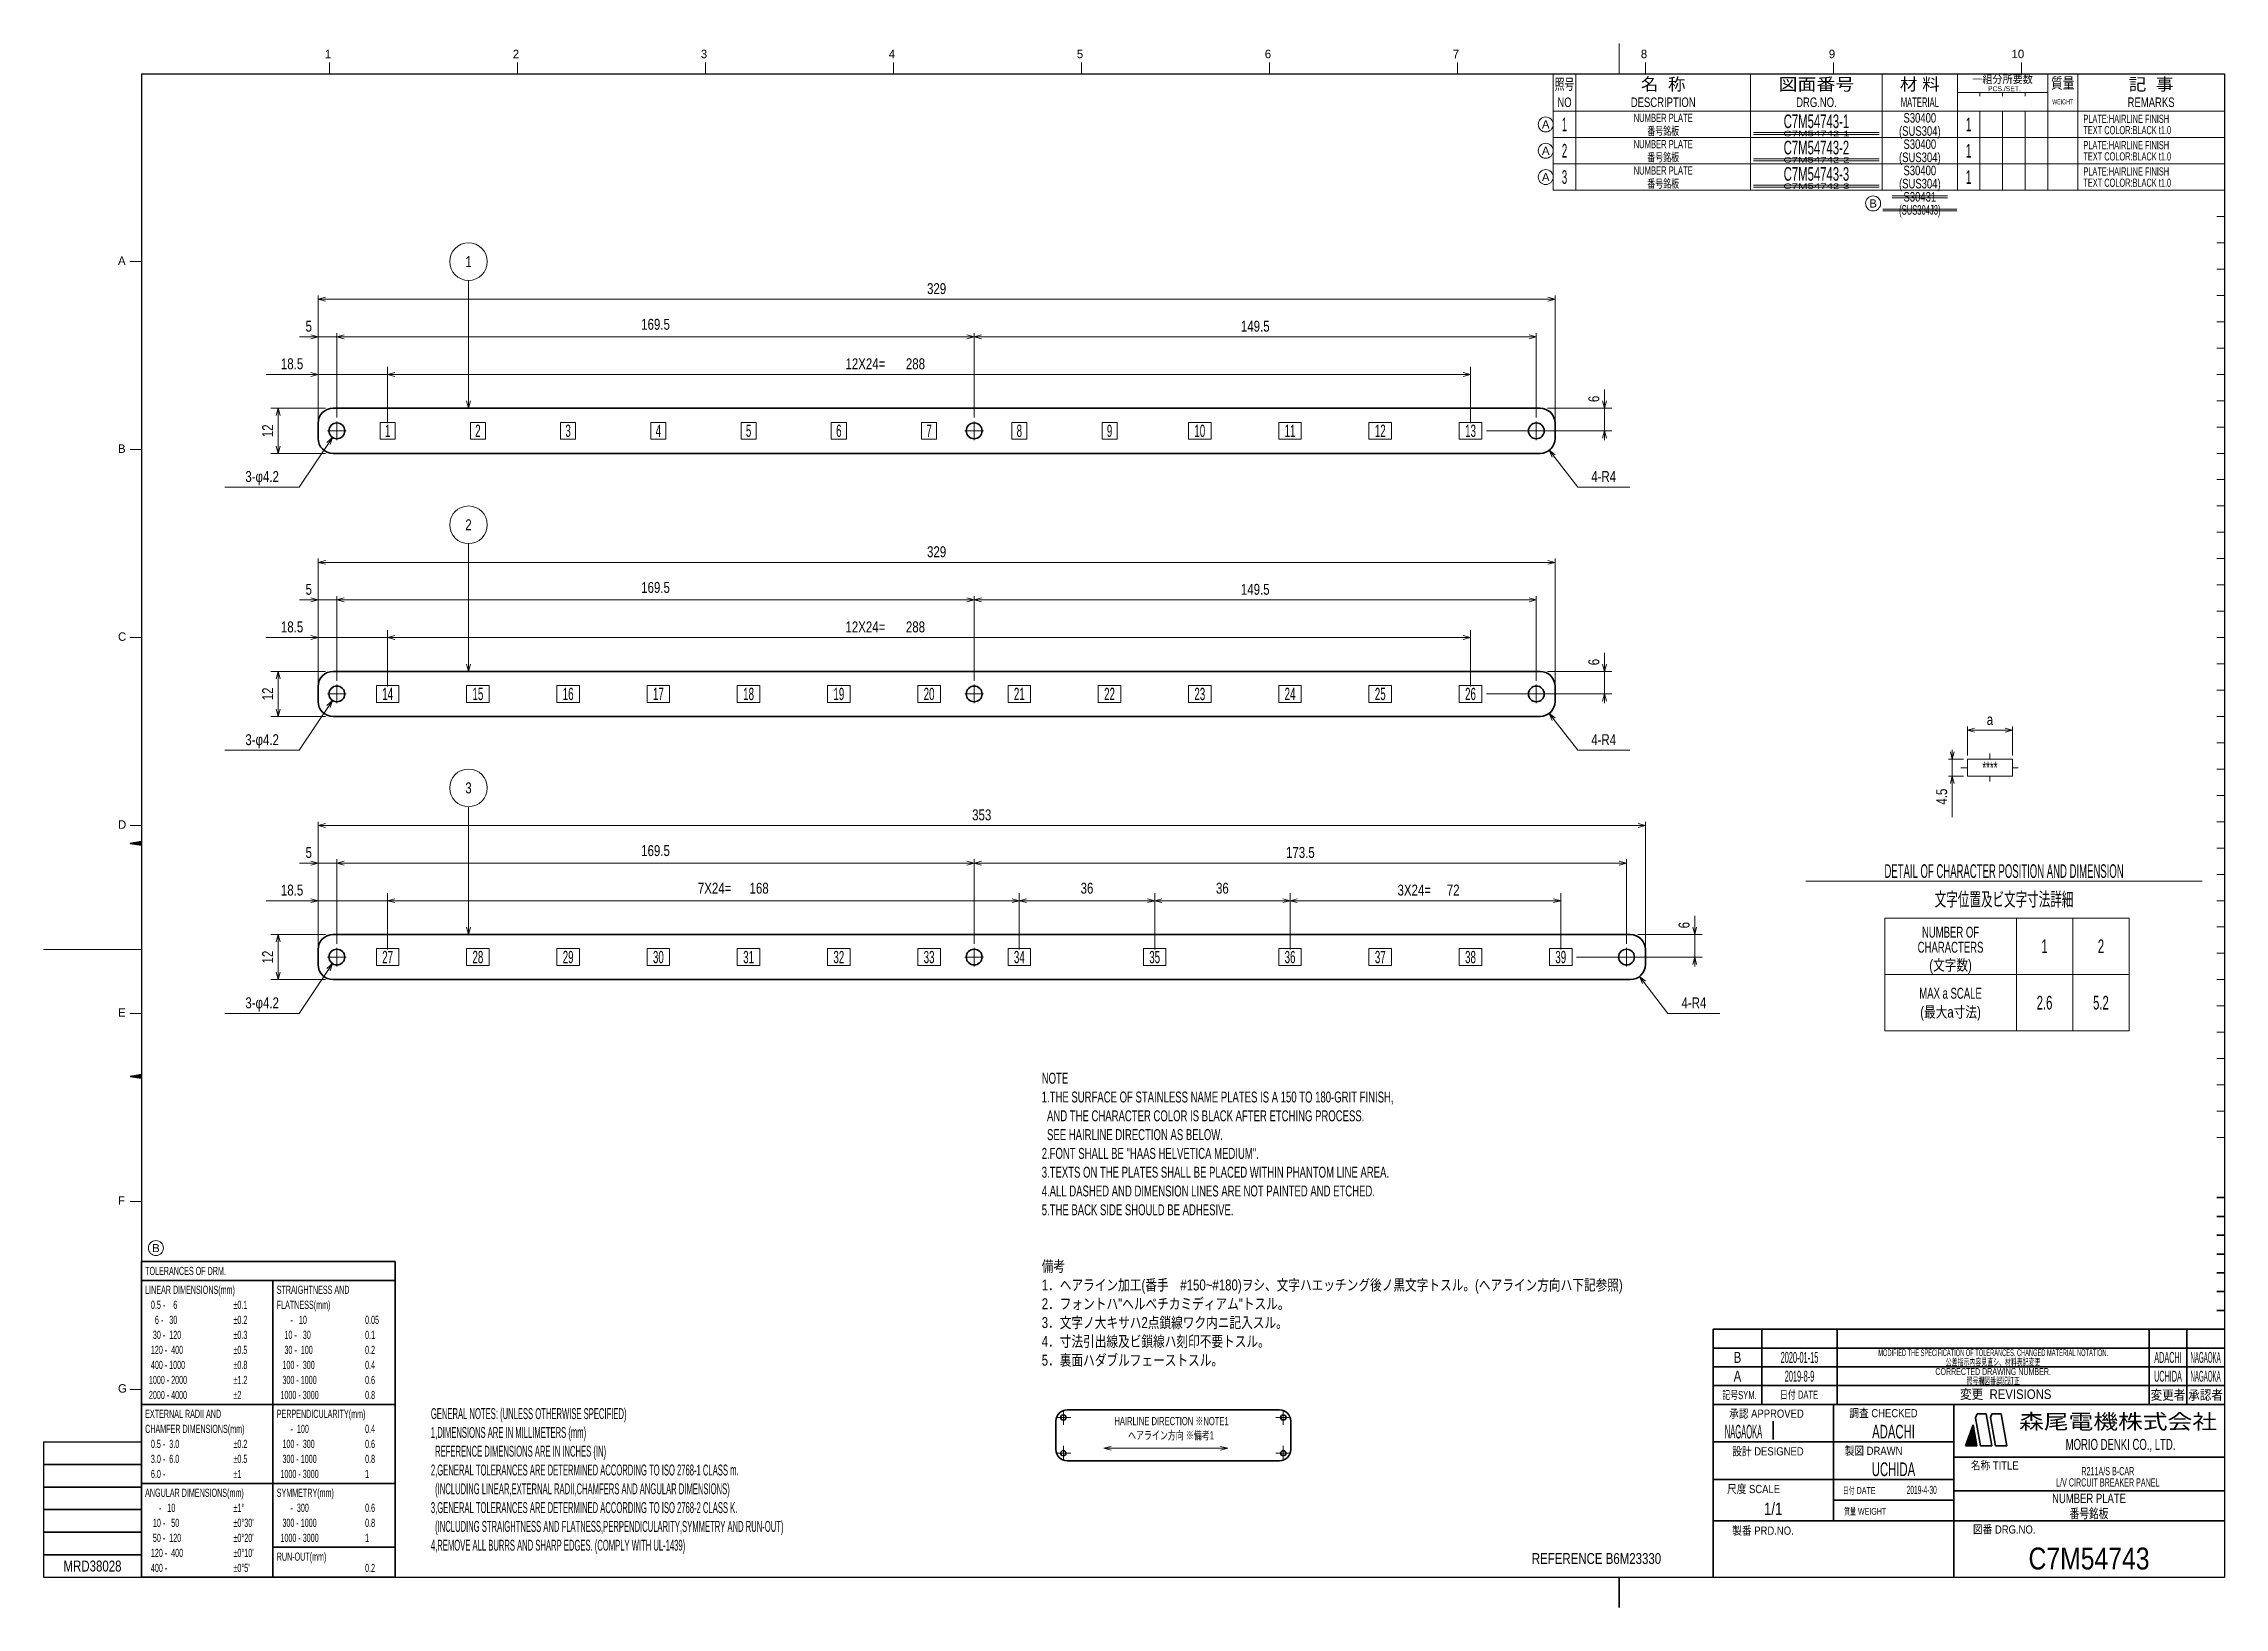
# Model space of a CAD drawing. Header units: millimetres. Extents: x 7 to 587, y 2 to 418.
import ezdxf
from ezdxf.enums import TextEntityAlignment as Align

# ---------------------------------------------------------------- set-up
doc = ezdxf.new("R2010")
doc.units = ezdxf.units.MM
doc.linetypes.add('DASHDOT', pattern=[25.3, 12.7, -6.3, 0, -6.3])
doc.linetypes.add('DIVIDE', pattern=[31.6, 12.7, -6.3, 0, -6.3, 0, -6.3])
for name, color, linetype in [('GR1_03', 7, 'Continuous'), ('GR1_05', 7, 'Continuous'), ('GR1_08', 7, 'Continuous'), ('GR1_15', 7, 'Continuous'), ('GR1_16', 7, 'Continuous'), ('LAYER013', 7, 'Continuous'), ('図面枠C7M', 7, 'Continuous'), ('表題、部品表_01', 7, 'Continuous'), ('表題、部品表_02', 7, 'Continuous'), ('表題、部品表_03', 7, 'Continuous'), ('表題、部品表_訂正', 7, 'Continuous')]:
    doc.layers.add(name, color=color, linetype=linetype)
doc.styles.add('HG丸ｺﾞｼｯｸM-PRO', font='')
doc.styles.get('HG丸ｺﾞｼｯｸM-PRO').set_extended_font_data('HG丸ｺﾞｼｯｸM-PRO')

msp = doc.modelspace()

# ---------------------------------------------------------------- texts
at = {"layer": 'GR1_08', "color": 3, "linetype": 'Continuous', "lineweight": 35, "style": 'HG丸ｺﾞｼｯｸM-PRO', "width": 0.592521}
for s, height, p in [('1', 3.27, (98.5, 315)), ('2', 3.27, (122.5, 315)), ('3', 3.27, (146.5, 315)), ('4', 3.27, (170.5, 315)), ('5', 3.27, (194.5, 315)), ('6', 3.27, (218.5, 315)), ('7', 3.27, (242.5, 315)), ('8', 3.27, (266.5, 315)), ('9', 3.27, (290.5, 315)), ('10', 3.273, (314.5, 315)), ('11', 3.273, (338.5, 315)), ('12', 3.273, (362.5, 315)), ('13', 3.273, (386.5, 315)), ('14', 3.273, (98.5, 245)), ('15', 3.273, (122.5, 245)), ('16', 3.273, (146.5, 245)), ('17', 3.273, (170.5, 245)), ('18', 3.273, (194.5, 245)), ('19', 3.273, (218.5, 245)), ('20', 3.273, (242.5, 245)), ('21', 3.273, (266.5, 245)), ('22', 3.273, (290.5, 245)), ('23', 3.273, (314.5, 245)), ('24', 3.273, (338.5, 245)), ('25', 3.273, (362.5, 245)), ('26', 3.273, (386.5, 245)), ('27', 3.273, (98.5, 175)), ('28', 3.273, (122.5, 175)), ('29', 3.273, (146.5, 175)), ('30', 3.273, (170.5, 175)), ('31', 3.273, (194.5, 175)), ('32', 3.273, (218.5, 175)), ('33', 3.273, (242.5, 175)), ('34', 3.273, (266.5, 175)), ('35', 3.273, (302.5, 175)), ('36', 3.273, (338.5, 175)), ('37', 3.273, (362.5, 175)), ('38', 3.273, (386.5, 175)), ('39', 3.273, (410.5, 175))]:
    msp.add_text(s, height=height, dxfattribs=at).set_placement(p, align=Align.MIDDLE_CENTER)
at = {"layer": 'GR1_15', "color": 3, "linetype": 'Continuous', "lineweight": 35, "style": 'HG丸ｺﾞｼｯｸM-PRO', "width": 0.784542}
for s, p in [('1', (120, 360)), ('2', (120, 290)), ('3', (120, 220))]:
    msp.add_text(s, height=2.91, rotation=0, dxfattribs=at).set_placement(p, align=Align.MIDDLE_CENTER)
at = {"layer": 'GR1_16', "color": 3, "linetype": 'Continuous', "lineweight": 35, "style": 'HG丸ｺﾞｼｯｸM-PRO'}
for s, height, rotation, width, p in [('329', 2.909, 0, 0.784542, (244.5, 350.5)), ('5', 2.91, 0, 0.784542, (77.52, 340.5)), ('169.5', 2.909, 0, 0.7847, (169.75, 341)), ('149.5', 2.909, 0, 0.7847, (329.25, 340.5)), ('18.5', 2.909, 0, 0.784749, (73.08, 330.5)), ('12X24=', 2.909, 0, 0.783889, (225.56, 330.5)), ('288', 2.909, 0, 0.784542, (238.88, 330.5)), ('6', 2.91, 90, 0.784542, (421.62, 323.48)), ('12', 2.909, 90, 0.784542, (68.91, 315)), ('329', 2.909, 0, 0.784542, (244.5, 280.5)), ('5', 2.91, 0, 0.784542, (77.52, 270.5)), ('169.5', 2.909, 0, 0.7847, (169.75, 271)), ('149.5', 2.909, 0, 0.7847, (329.25, 270.5)), ('18.5', 2.909, 0, 0.784749, (73.08, 260.5)), ('12X24=', 2.909, 0, 0.783889, (225.56, 260.5)), ('288', 2.909, 0, 0.784542, (238.88, 260.5)), ('6', 2.91, 90, 0.784542, (421.62, 253.48)), ('12', 2.909, 90, 0.784542, (68.91, 245)), ('353', 2.909, 0, 0.784542, (256.5, 210.5)), ('5', 2.91, 0, 0.784542, (77.52, 200.5)), ('169.5', 2.909, 0, 0.7847, (169.75, 201)), ('173.5', 2.909, 0, 0.7847, (341.25, 200.5)), ('18.5', 2.909, 0, 0.784749, (73.08, 190.5)), ('7X24=', 2.909, 0, 0.78375, (185.46, 191)), ('168', 2.909, 0, 0.784542, (197.3, 191)), ('36', 2.909, 0, 0.784542, (284.5, 191)), ('36', 2.909, 0, 0.784542, (320.5, 191)), ('3X24=', 2.909, 0, 0.78375, (371.54, 190.5)), ('72', 2.909, 0, 0.784542, (381.9, 190.5)), ('6', 2.91, 90, 0.784542, (445.62, 183.48)), ('12', 2.909, 90, 0.784542, (68.91, 175))]:
    msp.add_text(s, height=height, rotation=rotation, dxfattribs=dict(at, width=width)).set_placement(p, align=Align.BOTTOM_CENTER)
for s, width, p in [('3-φ4.2', 0.783565, (65.12, 300.5)), ('4-R4', 0.783129, (421.92, 300.5)), ('3-φ4.2', 0.783565, (65.12, 230.5)), ('4-R4', 0.783129, (421.92, 230.5)), ('3-φ4.2', 0.783565, (65.12, 160.5)), ('4-R4', 0.783129, (445.92, 160.5))]:
    msp.add_text(s, height=2.909, dxfattribs=dict(at, width=width)).set_placement(p, align=Align.BOTTOM_CENTER)
at = {"layer": 'LAYER013', "color": 3, "linetype": 'Continuous', "lineweight": 35, "style": 'HG丸ｺﾞｼｯｸM-PRO', "width": 1.563611}
for s, p in [('C7M54742-1', (478.5, 394.07)), ('C7M54742-2', (478.5, 387.07)), ('C7M54742-3', (478.5, 380.07))]:
    msp.add_text(s, height=1.455, dxfattribs=at).set_placement(p, align=Align.MIDDLE_CENTER)
at = {"layer": '図面枠C7M', "color": 3, "linetype": 'Continuous', "lineweight": 35, "style": 'HG丸ｺﾞｼｯｸM-PRO'}
for s, height, width, p in [('公差指示内容見直シ、材料表記変更', 1.8182, 0.618958, (525.5, 67.25)), ('照号欄図番誤記訂正', 1.818, 0.618958, (525.5, 62.25)), ('番号銘板', 2.545, 0.741121, (551, 27)), ('MRD38028', 2.909, 0.783793, (20, 13)), ('REFERENCE B6M23330', 2.9091, 0.783546, (420, 15))]:
    msp.add_text(s, height=height, dxfattribs=dict(at, width=width)).set_placement(p, align=Align.MIDDLE_CENTER)
for s, width, p in [('GENERAL NOTES: (UNLESS OTHERWISE SPECIFIED)', 0.52211, (110, 55)), ('1,DIMENSIONS ARE IN MILLIMETERS (mm)', 0.521966, (110, 50)), ('  REFERENCE DIMENSIONS ARE IN INCHES (IN)', 0.521932, (110, 45)), ('2,GENERAL TOLERANCES ARE DETERMINED ACCORDING TO ISO 2768-1 CLASS m.', 0.522186, (110, 40)), ('  (INCLUDING LINEAR,EXTERNAL RADII,CHAMFERS AND ANGULAR DIMENSIONS)', 0.522355, (110, 35)), ('3,GENERAL TOLERANCES ARE DETERMINED ACCORDING TO ISO 2768-2 CLASS K.', 0.52223, (110, 30)), ('  (INCLUDING STRAIGHTNESS AND FLATNESS,PERPENDICULARITY,SYMMETRY AND RUN-OUT)', 0.522087, (110, 25)), ('4,REMOVE ALL BURRS AND SHARP EDGES. (COMPLY WITH UL-1439)', 0.52235, (110, 20))]:
    msp.add_text(s, height=2.9091, dxfattribs=dict(at, width=width)).set_placement(p, align=Align.TOP_LEFT)
at = {"layer": '表題、部品表_01', "color": 3, "linetype": 'Continuous', "lineweight": 35, "style": 'HG丸ｺﾞｼｯｸM-PRO'}
for s, height, rotation, width, p in [('a', 2.91, 0, 0.783015, (524.64, 235.87)), ('4.5', 2.909, 90, 0.784839, (514.14, 217.68))]:
    msp.add_text(s, height=height, rotation=rotation, dxfattribs=dict(at, width=width)).set_placement(p, align=Align.BOTTOM_CENTER)
for s, height, width, p in [('****', 3.273, 0.594076, (524.64, 225.37)), ('DETAIL OF CHARACTER POSITION AND DIMENSION', 3.6364, 0.522091, (528.4, 197.87)), ('文字位置及ビ文字寸法詳細', 3.6364, 0.618958, (528.4, 190.37)), ('1', 3.64, 0.619953, (539.17, 177.87)), ('2', 3.64, 0.619953, (554.17, 177.87)), ('2.6', 3.636, 0.618723, (539.17, 162.87)), ('5.2', 3.636, 0.618723, (554.17, 162.87))]:
    msp.add_text(s, height=height, dxfattribs=dict(at, width=width)).set_placement(p, align=Align.MIDDLE_CENTER)
for s, height, width, p in [('1.THE SURFACE OF STAINLESS NAME PLATES IS A 150 TO 180-GRIT FINISH,', 2.9091, 0.651906, (272.46, 137.77)), ('NOTE', 2.909, 0.651162, (272.46, 142.77)), ('  AND THE CHARACTER COLOR IS BLACK AFTER ETCHING PROCESS.', 2.9091, 0.651808, (272.46, 132.77)), ('  SEE HAIRLINE DIRECTION AS BELOW.', 2.9091, 0.651873, (272.46, 127.77)), ('2.FONT SHALL BE "HAAS HELVETICA MEDIUM".', 2.9091, 0.651802, (272.46, 122.77)), ('3.TEXTS ON THE PLATES SHALL BE PLACED WITHIN PHANTOM LINE AREA.', 2.9091, 0.651427, (272.46, 117.77)), ('4.ALL DASHED AND DIMENSION LINES ARE NOT PAINTED AND ETCHED.', 2.9091, 0.651815, (272.46, 112.77)), ('5.THE BACK SIDE SHOULD BE ADHESIVE.', 2.9091, 0.651629, (272.46, 107.77)), ('備考', 2.909, 0.781842, (272.46, 92.77)), ('1．ヘアライン加工(番手\u3000#150~#180)ヲシ、文字ハエッチング後ノ黒文字トスル。(ヘアライン方向ハ下記参照)', 2.9091, 0.78218, (272.46, 87.77)), ('2．フォントハ"ヘルベチカミディアム"トスル。', 2.9091, 0.782029, (272.46, 82.77)), ('3．文字ノ大キサハ2点鎖線ワク内ニ記入スル。', 2.9091, 0.782029, (272.46, 77.77)), ('4．寸法引出線及ビ鎖線ハ刻印不要トスル。', 2.9091, 0.781944, (272.46, 72.77)), ('5．裏面ハダブルフェーストスル。', 2.9091, 0.78197, (272.46, 67.77))]:
    msp.add_text(s, height=height, dxfattribs=dict(at, width=width)).set_placement(p, align=Align.MIDDLE_LEFT)
for s, width, p in [('HAIRLINE DIRECTION ※NOTE1', 0.69259, (306.98, 49.82)), ('ヘアライン方向 ※備考1', 0.692024, (306.84, 46.01))]:
    msp.add_text(s, height=2.1818, dxfattribs=dict(at, width=width)).set_placement(p, align=Align.BOTTOM_CENTER)
at = {"layer": '表題、部品表_03', "color": 3, "linetype": 'Continuous', "lineweight": 35, "style": 'HG丸ｺﾞｼｯｸM-PRO'}
for s, height, width, p in [('1', 3.64, 0.521199, (411.5, 396.5)), ('NUMBER PLATE', 2.1818, 0.692437, (437.75, 398.25)), ('番号銘板', 2.182, 0.692256, (437.75, 394.75)), ('C7M54743-1', 3.636, 0.61972, (478.5, 397.34)), ('(SUS304)', 2.545, 0.740651, (506, 394.75)), ('S30400', 2.545, 0.740904, (506, 398.25)), ('1', 3.64, 0.576062, (519, 396.5)), ('2', 3.64, 0.521199, (411.5, 389.5)), ('NUMBER PLATE', 2.1818, 0.692437, (437.75, 391.25)), ('番号銘板', 2.182, 0.692256, (437.75, 387.75)), ('C7M54743-2', 3.636, 0.61972, (478.5, 390.34)), ('(SUS304)', 2.545, 0.740651, (506, 387.75)), ('S30400', 2.545, 0.740904, (506, 391.25)), ('1', 3.64, 0.576062, (519, 389.5)), ('3', 3.64, 0.521199, (411.5, 382.5)), ('NUMBER PLATE', 2.1818, 0.692437, (437.75, 384.25)), ('C7M54743-3', 3.636, 0.61972, (478.5, 383.34)), ('S30400', 2.545, 0.740904, (506, 384.25)), ('1', 3.64, 0.576062, (519, 382.5)), ('番号銘板', 2.182, 0.692256, (437.75, 380.75)), ('(SUS304)', 2.545, 0.740651, (506, 380.75))]:
    msp.add_text(s, height=height, dxfattribs=dict(at, width=width)).set_placement(p, align=Align.MIDDLE_CENTER)
for s, width, p in [('TEXT COLOR:BLACK t1.0', 0.618279, (549.5, 395)), ('PLATE:HAIRLINE FINISH', 0.619089, (549.5, 398)), ('TEXT COLOR:BLACK t1.0', 0.618279, (549.5, 388)), ('PLATE:HAIRLINE FINISH', 0.619089, (549.5, 391)), ('PLATE:HAIRLINE FINISH', 0.619089, (549.5, 384)), ('TEXT COLOR:BLACK t1.0', 0.618279, (549.5, 381))]:
    msp.add_text(s, height=2.1818, dxfattribs=dict(at, width=width)).set_placement(p, align=Align.MIDDLE_LEFT)

# ---------------------------------------------------------------- blocks, each defined once
blk = doc.blocks.new('BLKF024')
at = {"layer": '図面枠C7M', "color": 3, "linetype": 'Continuous', "lineweight": 35}
for p, q in [((30.067393, 143.236108), (30.09438, 143.263095)), ((30.188706, 143.216), (30.264271, 143.291564)), ((30.310019, 143.195891), (30.434161, 143.320033)), ((30.431331, 143.175782), (30.604052, 143.348503)), ((30.552644, 143.155673), (30.773942, 143.376972)), ((30.673956, 143.135565), (30.943833, 143.405441)), ((30.795269, 143.115456), (31.113723, 143.43391)), ((30.916582, 143.095347), (31.283614, 143.462379)), ((31.037894, 143.075238), (31.453504, 143.490848)), ((31.159207, 143.05513), (31.623395, 143.519317)), ((31.280519, 143.035021), (31.793285, 143.547787)), ((31.401832, 143.014912), (31.963176, 143.576256)), ((31.523145, 142.994803), (32.133066, 143.604725)), ((31.644457, 142.974695), (32.302957, 143.633194)), ((31.76577, 142.954586), (32.472847, 143.661663)), ((31.887082, 142.934477), (32.642738, 143.690132)), ((32.008395, 142.914368), (32.812628, 143.718601)), ((32.129708, 142.894259), (32.982519, 143.747071)), ((32.25102, 142.874151), (33, 143.62313)), ((32.372333, 142.854042), (33, 143.481709)), ((32.493645, 142.833933), (33, 143.340288)), ((32.614958, 142.813824), (33, 143.198866)), ((32.736271, 142.793716), (33, 143.057445)), ((32.857583, 142.773607), (33, 142.916024)), ((32.978896, 142.753498), (33, 142.774602))]:
    blk.add_line(p, q, dxfattribs=at)
blk = doc.blocks.new('BLKF025')
at = {"layer": '図面枠C7M', "color": 3, "linetype": 'Continuous', "lineweight": 35}
for p, q in [((30.067393, 205.236108), (30.09438, 205.263095)), ((30.188706, 205.216), (30.264271, 205.291564)), ((30.310019, 205.195891), (30.434161, 205.320033)), ((30.431331, 205.175782), (30.604052, 205.348503)), ((30.552644, 205.155673), (30.773942, 205.376972)), ((30.673956, 205.135565), (30.943833, 205.405441)), ((30.795269, 205.115456), (31.113723, 205.43391)), ((30.916582, 205.095347), (31.283614, 205.462379)), ((31.037894, 205.075238), (31.453504, 205.490848)), ((31.159207, 205.05513), (31.623395, 205.519317)), ((31.280519, 205.035021), (31.793285, 205.547787)), ((31.401832, 205.014912), (31.963176, 205.576256)), ((31.523145, 204.994803), (32.133066, 205.604725)), ((31.644457, 204.974695), (32.302957, 205.633194)), ((31.76577, 204.954586), (32.472847, 205.661663)), ((31.887082, 204.934477), (32.642738, 205.690132)), ((32.008395, 204.914368), (32.812628, 205.718601)), ((32.129708, 204.894259), (32.982519, 205.747071)), ((32.25102, 204.874151), (33, 205.62313)), ((32.372333, 204.854042), (33, 205.481709)), ((32.493645, 204.833933), (33, 205.340288)), ((32.614958, 204.813824), (33, 205.198866)), ((32.736271, 204.793716), (33, 205.057445)), ((32.857583, 204.773607), (33, 204.916024)), ((32.978896, 204.753498), (33, 204.774602))]:
    blk.add_line(p, q, dxfattribs=at)
blk = doc.blocks.new('BLKF026')
at = {"layer": '図面枠C7M', "color": 4, "linetype": 'Continuous', "lineweight": 13}
for p, q in [((518.157871, 44.996757), (520.693675, 47.532561)), ((518.211969, 45.192276), (520.672477, 47.652784)), ((518.292898, 45.414626), (520.651278, 47.773006)), ((518.299292, 44.996757), (520.714874, 47.412338)), ((518.373827, 45.636976), (520.63008, 47.893229)), ((518.440714, 44.996757), (520.736072, 47.292115)), ((518.454756, 45.859327), (520.608881, 48.013452)), ((518.535684, 46.081677), (520.587682, 48.133675)), ((518.582135, 44.996757), (520.757271, 47.171892)), ((518.616613, 46.304027), (520.566484, 48.253898)), ((518.697542, 46.526377), (520.545285, 48.374121)), ((518.723556, 44.996757), (520.778469, 47.051669)), ((518.778471, 46.748727), (520.524087, 48.494343)), ((518.8594, 46.971078), (520.502888, 48.614566)), ((518.864978, 44.996757), (520.799668, 46.931447)), ((518.940329, 47.193428), (520.48169, 48.734789)), ((519.006399, 44.996757), (520.820866, 46.811224)), ((519.021258, 47.415778), (520.460491, 48.855012)), ((519.102186, 47.638128), (520.439293, 48.975235)), ((519.147821, 44.996757), (520.842065, 46.691001)), ((519.183115, 47.860479), (520.418094, 49.095457)), ((519.264044, 48.082829), (520.396896, 49.21568)), ((519.289242, 44.996757), (520.863263, 46.570778)), ((519.344973, 48.305179), (520.375697, 49.335903)), ((519.425902, 48.527529), (520.354499, 49.456126)), ((519.430663, 44.996757), (520.884462, 46.450555)), ((519.506831, 48.749879), (520.3333, 49.576349)), ((519.58776, 48.97223), (520.312102, 49.696572)), ((519.668689, 49.19458), (520.290903, 49.816794)), ((519.749617, 49.41693), (520.269705, 49.937017)), ((519.830546, 49.63928), (520.248506, 50.05724)), ((519.911475, 49.861631), (520.227307, 50.177463)), ((519.992404, 50.083981), (520.206109, 50.297686)), ((520.073333, 50.306331), (520.18491, 50.417909)), ((520.154262, 50.528681), (520.163712, 50.538131)), ((519.572085, 44.996757), (520.90566, 46.330332)), ((519.713506, 44.996757), (520.926859, 46.21011)), ((519.854927, 44.996757), (520.948057, 46.089887)), ((519.996349, 44.996757), (520.969256, 45.969664)), ((520.13777, 44.996757), (520.990455, 45.849441)), ((520.279191, 44.996757), (521.011653, 45.729218)), ((520.420613, 44.996757), (521.032852, 45.608995)), ((520.562034, 44.996757), (521.05405, 45.488773)), ((520.703455, 44.996757), (521.075249, 45.36855)), ((520.844877, 44.996757), (521.096447, 45.248327)), ((520.986298, 44.996757), (521.117646, 45.128104)), ((521.12772, 44.996757), (521.138844, 45.007881))]:
    blk.add_line(p, q, dxfattribs=at)
blk = doc.blocks.new('BLKF023')
at = {"layer": '図面枠C7M', "color": 4, "linetype": 'Continuous', "lineweight": 13}
for p, q in [((426, 410), (426, 418)), ((83, 413), (83, 410)), ((133, 413), (133, 410)), ((183, 413), (183, 410)), ((233, 413), (233, 410)), ((283, 413), (283, 410)), ((333, 413), (333, 410)), ((383, 413), (383, 410)), ((433, 413), (433, 410)), ((483, 413), (483, 410)), ((533, 413), (533, 410)), ((585, 393), (587, 393)), ((585, 386), (587, 386)), ((585, 379), (587, 379)), ((585, 372), (587, 372)), ((30, 360), (33, 360)), ((585, 365), (587, 365)), ((585, 358), (587, 358)), ((585, 351), (587, 351)), ((585, 344), (587, 344)), ((585, 337), (587, 337)), ((585, 330), (587, 330)), ((585, 323), (587, 323)), ((585, 316), (587, 316)), ((30, 310), (33, 310)), ((585, 309), (587, 309)), ((585, 302), (587, 302)), ((585, 295), (587, 295)), ((585, 288), (587, 288)), ((585, 281), (587, 281)), ((585, 274), (587, 274)), ((585, 267), (587, 267)), ((30, 260), (33, 260)), ((587, 260), (585, 260)), ((585, 253), (587, 253)), ((585, 246), (587, 246)), ((585, 239), (587, 239)), ((585, 232), (587, 232)), ((585, 225), (587, 225)), ((585, 218), (587, 218)), ((30, 210), (33, 210)), ((585, 211), (587, 211)), ((585, 204), (587, 204)), ((585, 197), (587, 197)), ((585, 190), (587, 190)), ((585, 183), (587, 183)), ((7, 177), (33, 177)), ((585, 176), (587, 176)), ((585, 169), (587, 169)), ((30, 160), (33, 160)), ((585, 162), (587, 162)), ((585, 155), (587, 155)), ((585, 148), (587, 148)), ((585, 141), (587, 141)), ((585, 134), (587, 134)), ((585, 127), (587, 127)), ((30, 110), (33, 110)), ((30, 60), (33, 60))]:
    blk.add_line(p, q, dxfattribs=at)
at = {"layer": '図面枠C7M', "color": 2, "linetype": 'Continuous', "lineweight": 25}
for p, q in [((33, 410), (587, 410)), ((33, 410), (33, 10)), ((587, 410), (587, 10)), ((7, 46), (7, 10)), ((7, 46), (33, 46)), ((7, 10), (587, 10))]:
    blk.add_line(p, q, dxfattribs=at)
at = {"layer": '図面枠C7M', "color": 3, "linetype": 'Continuous', "lineweight": 35}
for p, q in [((33, 205.75), (30, 205.25)), ((30, 205.25), (33, 204.75)), ((33, 143.75), (30, 143.25)), ((30, 143.25), (33, 142.75)), ((587, 111), (585, 111)), ((587, 106), (585, 106)), ((587, 101), (585, 101)), ((587, 96), (585, 96)), ((587, 91), (585, 91)), ((587, 86), (585, 86)), ((451, 76), (587, 76)), ((451, 76), (451, 10)), ((464, 56), (464, 76)), ((484, 56), (484, 76)), ((567, 56), (567, 76)), ((577, 56), (577, 76)), ((587, 81), (585, 81)), ((451, 71), (587, 71)), ((451, 66), (587, 66)), ((451, 61), (587, 61)), ((451, 56), (587, 56)), ((483, 56), (483, 25)), ((515, 56), (515, 10)), ((520.84, 52.4), (521.23, 53.5)), ((522.14, 45), (520.84, 52.4)), ((521.23, 53.5), (523.64, 53.5)), ((525.14, 45), (523.64, 53.5)), ((525.18, 53.5), (524.82, 52.51)), ((526.14, 45), (524.82, 52.51)), ((525.18, 53.5), (527.64, 53.5)), ((529.14, 45), (527.64, 53.5)), ((467.01, 51.56), (467.01, 46.69)), ((518.14, 45), (520.16, 50.55)), ((521.14, 45), (520.16, 50.55)), ((451, 46), (515, 46)), ((515, 42), (587, 42)), ((518.14, 45), (521.14, 45)), ((522.14, 45), (525.14, 45)), ((526.14, 45), (529.14, 45)), ((7, 40), (33, 40)), ((451, 36), (515, 36)), ((7, 34), (33, 34)), ((483, 30.5), (515, 30.5)), ((515, 33), (587, 33)), ((7, 28), (33, 28)), ((451, 25), (587, 25)), ((7, 22), (33, 22)), ((7, 16), (33, 16)), ((426, 2), (426, 10))]:
    blk.add_line(p, q, dxfattribs=at)
for name in ['BLKF025', 'BLKF024']:
    blk.add_blockref(name, (0, 0), dxfattribs=at)
at = {"layer": '図面枠C7M', "color": 4, "linetype": 'Continuous', "lineweight": 13}
blk.add_blockref('BLKF026', (0, 0), dxfattribs=at)
at = {"layer": '図面枠C7M', "color": 4, "linetype": 'Continuous', "lineweight": 13, "style": 'HG丸ｺﾞｼｯｸM-PRO'}
for s, height, width, p in [('1', 2.25, 1.003994, (81.79, 413.45)), ('2', 2.25, 1.003994, (131.79, 413.45)), ('3', 2.25, 1.003994, (181.79, 413.45)), ('4', 2.25, 1.003994, (231.79, 413.45)), ('5', 2.25, 1.003994, (281.79, 413.45)), ('6', 2.25, 1.003994, (331.79, 413.45)), ('7', 2.25, 1.003994, (381.79, 413.45)), ('8', 2.25, 1.003994, (431.8, 413.45)), ('9', 2.25, 1.003994, (481.8, 413.45)), ('10', 2.255, 1.003994, (530.4, 413.45)), ('A', 2.25, 1.002405, (26.79, 358.45)), ('B', 2.25, 1.004704, (26.79, 308.45)), ('D', 2.25, 1.002334, (26.79, 208.45)), ('E', 2.25, 1.001589, (26.79, 158.45)), ('F', 2.25, 0.998986, (26.79, 108.45)), ('G', 2.25, 1.003714, (26.79, 58.45))]:
    blk.add_text(s, height=height, dxfattribs=dict(at, width=width)).set_placement(p, align=Align.BOTTOM_LEFT)
at = {"layer": '図面枠C7M', "color": 3, "linetype": 'Continuous', "lineweight": 35, "style": 'HG丸ｺﾞｼｯｸM-PRO', "width": 1.001214}
blk.add_text('C', height=2.25, dxfattribs=at).set_placement((26.79, 258.45), align=Align.BOTTOM_LEFT)
at = {"layer": '図面枠C7M', "color": 4, "linetype": 'Continuous', "lineweight": 13, "style": 'HG丸ｺﾞｼｯｸM-PRO'}
for s, height, width, p in [('記号SYM.', 2.182, 0.69227, (458.03, 58.49)), ('日付 DATE', 2.182, 0.692507, (473.87, 58.58)), ('変更  REVISIONS', 2.5455, 0.887352, (528.85, 58.72)), ('変更者', 2.545, 0.887717, (572, 58.5)), ('承認者', 2.545, 0.887717, (582, 58.5)), ('承認 APPROVED', 2.1818, 0.863151, (465.21, 53.54)), ('調査 CHECKED', 2.182, 0.863174, (496.34, 53.67)), ('設計 DESIGNED', 2.1818, 0.862613, (465.61, 43.51)), ('製図 DRAWN', 2.182, 0.863099, (493.7, 43.65)), ('名称 TITLE', 2.182, 0.862489, (525.93, 39.77)), ('尺度 SCALE', 2.182, 0.862581, (461.78, 33.49)), ('日付 DATE', 1.818, 0.618255, (489.88, 33.09)), ('製番 PRD.NO.', 2.182, 0.863299, (464.29, 22.41)), ('質量 WEIGHT', 1.818, 0.618812, (491.46, 27.55)), ('図番 DRG.NO.', 2.182, 0.863083, (528.44, 22.73))]:
    blk.add_text(s, height=height, dxfattribs=dict(at, width=width)).set_placement(p, align=Align.MIDDLE_CENTER)
at = {"layer": '図面枠C7M', "color": 2, "linetype": 'Continuous', "lineweight": 25, "style": 'HG丸ｺﾞｼｯｸM-PRO', "width": 1.206081}
blk.add_text('森尾電機株式会社', height=4, dxfattribs=at).set_placement((558.72, 51.43), align=Align.MIDDLE_CENTER)
at = {"layer": '図面枠C7M', "color": 3, "linetype": 'Continuous', "lineweight": 35, "style": 'HG丸ｺﾞｼｯｸM-PRO', "width": 0.652197}
blk.add_text('MORIO DENKI CO., LTD.', height=2.9091, dxfattribs=at).set_placement((559.38, 45.36), align=Align.MIDDLE_CENTER)
blk = doc.blocks.new('BLKF027')
at = {"layer": '図面枠C7M', "color": 3, "linetype": 'Continuous', "lineweight": 35, "style": 'HG丸ｺﾞｼｯｸM-PRO'}
for s, height, width, p in [('B', 2.91, 0.78204, (457.5, 68.5)), ('2020-01-15', 2.909, 0.488281, (474, 68.5)), ('MODIFIED THE SPECIFICATION OF TOLERANCES. CHANGED MATERIAL NOTATION.', 1.8182, 0.497766, (525.5, 69.75)), ('ADACHI', 2.909, 0.415454, (572, 68.5)), ('NAGAOKA', 2.909, 0.334453, (582, 68.5)), ('A', 2.91, 0.782973, (457.5, 63.5)), ('2019-8-9', 2.909, 0.488281, (474, 63.5)), ('CORRECTED DRAWING NUMBER.', 1.8182, 0.619305, (525.5, 64.75)), ('UCHIDA', 2.909, 0.415827, (572, 63.5)), ('NAGAOKA', 2.909, 0.334453, (582, 63.5)), ('NAGAOKA', 3.636, 0.414524, (459.11, 48.75)), ('ADACHI', 3.636, 0.619335, (499, 48.75)), ('UCHIDA', 3.636, 0.61989, (499, 38.75)), ('L/V CIRCUIT BREAKER PANEL', 2.1818, 0.522347, (556, 35.25)), ('R211A/S B-CAR', 2.1818, 0.521847, (556, 38.25)), ('1/1', 3.273, 0.80628, (467, 28.25)), ('2019-4-30', 2.182, 0.482367, (506.5, 33.25)), ('NUMBER PLATE', 2.5455, 0.7423, (551, 31)), ('C7M54743', 5.818, 0.846013, (551, 15))]:
    blk.add_text(s, height=height, dxfattribs=dict(at, width=width)).set_placement(p, align=Align.MIDDLE_CENTER)
blk = doc.blocks.new('BLKF028')
at = {"layer": '表題、部品表_01', "color": 4, "linetype": 'DASHDOT', "lineweight": 13}
for p, q in [((280.16, 52.52), (276.26, 52.52)), ((278.21, 50.57), (278.21, 54.47)), ((338.66, 52.52), (334.76, 52.52)), ((336.71, 50.57), (336.71, 54.47)), ((280.16, 43.02), (276.26, 43.02)), ((278.21, 41.07), (278.21, 44.97)), ((338.66, 43.02), (334.76, 43.02)), ((336.71, 41.07), (336.71, 44.97))]:
    blk.add_line(p, q, dxfattribs=at)
at = {"layer": '表題、部品表_01', "color": 3, "linetype": 'Continuous', "lineweight": 35}
for p, q in [((335.71, 54.52), (279.21, 54.52)), ((276.21, 44.02), (276.21, 51.52)), ((338.71, 44.02), (338.71, 51.52)), ((335.71, 41.02), (279.21, 41.02))]:
    blk.add_line(p, q, dxfattribs=at)
for centre in [(278.21, 52.52), (336.71, 52.52), (278.21, 43.02), (336.71, 43.02)]:
    blk.add_circle(centre, 0.7, dxfattribs=at)
for centre, start, end in [((279.21, 51.52), 90, 180), ((335.71, 51.52), 0, 90), ((279.21, 44.02), 180, 270), ((335.71, 44.02), 270, 0)]:
    blk.add_arc(centre, 3, start, end, dxfattribs=at)
blk = doc.blocks.new('FXTIP_ARROW_S')
at = {"color": 0, "linetype": 'Continuous', "lineweight": -2}
for q in [(-1, 0), (-0.97, 0.26), (-0.97, -0.26)]:
    blk.add_line((0, 0), q, dxfattribs=at)
blk = doc.blocks.new('FXTIP_ARROW_E')
at = {"color": 0, "linetype": 'Continuous', "lineweight": -2}
for q in [(-1, 0), (-0.97, 0.26), (-0.97, -0.26)]:
    blk.add_line((0, 0), q, dxfattribs=at)
blk = doc.blocks.new('BLKF030')
at = {"layer": '表題、部品表_01', "color": 4, "linetype": 'DIVIDE', "lineweight": 13}
for p, q in [((518.64, 227.62), (530.64, 227.62)), ((518.64, 223.12), (518.64, 227.62)), ((530.64, 227.62), (530.64, 223.12)), ((530.64, 223.12), (518.64, 223.12))]:
    blk.add_line(p, q, dxfattribs=at)
blk = doc.blocks.new('BLKF029')
at = {"layer": '表題、部品表_01', "color": 4, "linetype": 'DASHDOT', "lineweight": 13}
for p, q in [((524.64, 229.12), (524.64, 227.62)), ((518.64, 225.37), (516.9, 225.37)), ((524.64, 223.12), (524.64, 221.73)), ((532.17, 225.37), (530.64, 225.37))]:
    blk.add_line(p, q, dxfattribs=at)
at = {"layer": '表題、部品表_01', "color": 4, "linetype": 'DIVIDE', "lineweight": 13}
blk.add_blockref('BLKF030', (0, 0), dxfattribs=at)
blk = doc.blocks.new('BLKF031')
at = {"layer": '表題、部品表_01', "color": 4, "linetype": 'Continuous', "lineweight": 13}
for p, q in [((496.67, 185.37), (561.67, 185.37)), ((496.67, 185.37), (496.67, 155.37)), ((531.67, 185.37), (531.67, 155.37)), ((546.67, 185.37), (546.67, 155.37)), ((561.67, 185.37), (561.67, 155.37)), ((496.67, 170.37), (561.67, 170.37)), ((496.67, 155.37), (561.67, 155.37))]:
    blk.add_line(p, q, dxfattribs=at)
at = {"layer": '表題、部品表_01', "color": 3, "linetype": 'Continuous', "lineweight": 35, "style": 'HG丸ｺﾞｼｯｸM-PRO'}
for s, height, width, p in [('NUMBER OF', 2.909, 0.652209, (514.17, 181.62)), ('CHARACTERS', 2.909, 0.652208, (514.17, 177.62)), ('(文字数)', 2.909, 0.781847, (514.17, 172.87)), ('MAX a SCALE', 2.9091, 0.651872, (514.17, 165.37)), ('(最大a寸法)', 2.909, 0.781984, (514.17, 160.37))]:
    blk.add_text(s, height=height, dxfattribs=dict(at, width=width)).set_placement(p, align=Align.MIDDLE_CENTER)
blk = doc.blocks.new('BLKF032')
at = {"layer": 'GR1_08', "color": 3, "linetype": 'Continuous', "lineweight": 35}
for p, q in [((84, 321), (405, 321)), ((80, 313), (80, 317)), ((409, 313), (409, 317)), ((84, 309), (405, 309))]:
    blk.add_line(p, q, dxfattribs=at)
for centre in [(85, 315), (254.5, 315), (404, 315)]:
    blk.add_circle(centre, 2.1, dxfattribs=at)
for centre, start, end in [((84, 317), 90, 180), ((405, 317), 360, 90), ((84, 313), 180, 270), ((405, 313), 270, 360)]:
    blk.add_arc(centre, 4, start, end, dxfattribs=at)
blk = doc.blocks.new('BLKF033')
at = {"layer": 'GR1_08', "color": 3, "linetype": 'Continuous', "lineweight": 35}
for p, q in [((84, 251), (405, 251)), ((80, 243), (80, 247)), ((409, 243), (409, 247)), ((84, 239), (405, 239))]:
    blk.add_line(p, q, dxfattribs=at)
for centre in [(85, 245), (254.5, 245), (404, 245)]:
    blk.add_circle(centre, 2.1, dxfattribs=at)
for centre, start, end in [((84, 247), 90, 180), ((405, 247), 360, 90), ((84, 243), 180, 270), ((405, 243), 270, 360)]:
    blk.add_arc(centre, 4, start, end, dxfattribs=at)
blk = doc.blocks.new('BLKF034')
at = {"layer": 'GR1_08', "color": 3, "linetype": 'Continuous', "lineweight": 35}
for p, q in [((84, 181), (429, 181)), ((80, 173), (80, 177)), ((433, 173), (433, 177)), ((84, 169), (429, 169))]:
    blk.add_line(p, q, dxfattribs=at)
for centre in [(85, 175), (254.5, 175), (428, 175)]:
    blk.add_circle(centre, 2.1, dxfattribs=at)
for centre, start, end in [((84, 177), 90, 180), ((429, 177), 360, 90), ((84, 173), 180, 270), ((429, 173), 270, 360)]:
    blk.add_arc(centre, 4, start, end, dxfattribs=at)
blk = doc.blocks.new('BLKF035')
at = {"layer": 'GR1_03', "color": 4, "linetype": 'DIVIDE', "lineweight": 13}
for p, q in [((100.5, 317.25), (96.5, 317.25)), ((96.5, 317.25), (96.5, 312.75)), ((100.5, 312.75), (100.5, 317.25)), ((96.5, 312.75), (100.5, 312.75))]:
    blk.add_line(p, q, dxfattribs=at)
blk = doc.blocks.new('BLKF036')
at = {"layer": 'GR1_03', "color": 4, "linetype": 'DIVIDE', "lineweight": 13}
for p, q in [((124.5, 317.25), (120.5, 317.25)), ((120.5, 317.25), (120.5, 312.75)), ((124.5, 312.75), (124.5, 317.25)), ((120.5, 312.75), (124.5, 312.75))]:
    blk.add_line(p, q, dxfattribs=at)
blk = doc.blocks.new('BLKF037')
at = {"layer": 'GR1_03', "color": 4, "linetype": 'DIVIDE', "lineweight": 13}
for p, q in [((148.5, 317.25), (144.5, 317.25)), ((144.5, 317.25), (144.5, 312.75)), ((148.5, 312.75), (148.5, 317.25)), ((144.5, 312.75), (148.5, 312.75))]:
    blk.add_line(p, q, dxfattribs=at)
blk = doc.blocks.new('BLKF038')
at = {"layer": 'GR1_03', "color": 4, "linetype": 'DIVIDE', "lineweight": 13}
for p, q in [((172.5, 317.25), (168.5, 317.25)), ((168.5, 317.25), (168.5, 312.75)), ((172.5, 312.75), (172.5, 317.25)), ((168.5, 312.75), (172.5, 312.75))]:
    blk.add_line(p, q, dxfattribs=at)
blk = doc.blocks.new('BLKF039')
at = {"layer": 'GR1_03', "color": 4, "linetype": 'DIVIDE', "lineweight": 13}
for p, q in [((196.5, 317.25), (192.5, 317.25)), ((192.5, 317.25), (192.5, 312.75)), ((196.5, 312.75), (196.5, 317.25)), ((192.5, 312.75), (196.5, 312.75))]:
    blk.add_line(p, q, dxfattribs=at)
blk = doc.blocks.new('BLKF040')
at = {"layer": 'GR1_03', "color": 4, "linetype": 'DIVIDE', "lineweight": 13}
for p, q in [((220.5, 317.25), (216.5, 317.25)), ((216.5, 317.25), (216.5, 312.75)), ((220.5, 312.75), (220.5, 317.25)), ((216.5, 312.75), (220.5, 312.75))]:
    blk.add_line(p, q, dxfattribs=at)
blk = doc.blocks.new('BLKF041')
at = {"layer": 'GR1_03', "color": 4, "linetype": 'DIVIDE', "lineweight": 13}
for p, q in [((244.5, 317.25), (240.5, 317.25)), ((240.5, 317.25), (240.5, 312.75)), ((244.5, 312.75), (244.5, 317.25)), ((240.5, 312.75), (244.5, 312.75))]:
    blk.add_line(p, q, dxfattribs=at)
blk = doc.blocks.new('BLKF042')
at = {"layer": 'GR1_03', "color": 4, "linetype": 'DIVIDE', "lineweight": 13}
for p, q in [((268.5, 317.25), (264.5, 317.25)), ((264.5, 317.25), (264.5, 312.75)), ((268.5, 312.75), (268.5, 317.25)), ((264.5, 312.75), (268.5, 312.75))]:
    blk.add_line(p, q, dxfattribs=at)
blk = doc.blocks.new('BLKF043')
at = {"layer": 'GR1_03', "color": 4, "linetype": 'DIVIDE', "lineweight": 13}
for p, q in [((292.5, 317.25), (288.5, 317.25)), ((288.5, 317.25), (288.5, 312.75)), ((292.5, 312.75), (292.5, 317.25)), ((288.5, 312.75), (292.5, 312.75))]:
    blk.add_line(p, q, dxfattribs=at)
blk = doc.blocks.new('BLKF044')
at = {"layer": 'GR1_03', "color": 4, "linetype": 'DIVIDE', "lineweight": 13}
for p, q in [((317.5, 317.25), (311.5, 317.25)), ((311.5, 317.25), (311.5, 312.75)), ((317.5, 312.75), (317.5, 317.25)), ((311.5, 312.75), (317.5, 312.75))]:
    blk.add_line(p, q, dxfattribs=at)
blk = doc.blocks.new('BLKF045')
at = {"layer": 'GR1_03', "color": 4, "linetype": 'DIVIDE', "lineweight": 13}
for p, q in [((341.5, 317.25), (335.5, 317.25)), ((335.5, 317.25), (335.5, 312.75)), ((341.5, 312.75), (341.5, 317.25)), ((335.5, 312.75), (341.5, 312.75))]:
    blk.add_line(p, q, dxfattribs=at)
blk = doc.blocks.new('BLKF046')
at = {"layer": 'GR1_03', "color": 4, "linetype": 'DIVIDE', "lineweight": 13}
for p, q in [((365.5, 317.25), (359.5, 317.25)), ((359.5, 317.25), (359.5, 312.75)), ((365.5, 312.75), (365.5, 317.25)), ((359.5, 312.75), (365.5, 312.75))]:
    blk.add_line(p, q, dxfattribs=at)
blk = doc.blocks.new('BLKF047')
at = {"layer": 'GR1_03', "color": 4, "linetype": 'DIVIDE', "lineweight": 13}
for p, q in [((389.5, 317.25), (383.5, 317.25)), ((383.5, 317.25), (383.5, 312.75)), ((389.5, 312.75), (389.5, 317.25)), ((383.5, 312.75), (389.5, 312.75))]:
    blk.add_line(p, q, dxfattribs=at)
blk = doc.blocks.new('BLKF048')
at = {"layer": 'GR1_03', "color": 4, "linetype": 'DIVIDE', "lineweight": 13}
for p, q in [((101.5, 247.25), (95.5, 247.25)), ((95.5, 247.25), (95.5, 242.75)), ((101.5, 242.75), (101.5, 247.25)), ((95.5, 242.75), (101.5, 242.75))]:
    blk.add_line(p, q, dxfattribs=at)
blk = doc.blocks.new('BLKF049')
at = {"layer": 'GR1_03', "color": 4, "linetype": 'DIVIDE', "lineweight": 13}
for p, q in [((125.5, 247.25), (119.5, 247.25)), ((119.5, 247.25), (119.5, 242.75)), ((125.5, 242.75), (125.5, 247.25)), ((119.5, 242.75), (125.5, 242.75))]:
    blk.add_line(p, q, dxfattribs=at)
blk = doc.blocks.new('BLKF050')
at = {"layer": 'GR1_03', "color": 4, "linetype": 'DIVIDE', "lineweight": 13}
for p, q in [((149.5, 247.25), (143.5, 247.25)), ((143.5, 247.25), (143.5, 242.75)), ((149.5, 242.75), (149.5, 247.25)), ((143.5, 242.75), (149.5, 242.75))]:
    blk.add_line(p, q, dxfattribs=at)
blk = doc.blocks.new('BLKF051')
at = {"layer": 'GR1_03', "color": 4, "linetype": 'DIVIDE', "lineweight": 13}
for p, q in [((173.5, 247.25), (167.5, 247.25)), ((167.5, 247.25), (167.5, 242.75)), ((173.5, 242.75), (173.5, 247.25)), ((167.5, 242.75), (173.5, 242.75))]:
    blk.add_line(p, q, dxfattribs=at)
blk = doc.blocks.new('BLKF052')
at = {"layer": 'GR1_03', "color": 4, "linetype": 'DIVIDE', "lineweight": 13}
for p, q in [((197.5, 247.25), (191.5, 247.25)), ((191.5, 247.25), (191.5, 242.75)), ((197.5, 242.75), (197.5, 247.25)), ((191.5, 242.75), (197.5, 242.75))]:
    blk.add_line(p, q, dxfattribs=at)
blk = doc.blocks.new('BLKF053')
at = {"layer": 'GR1_03', "color": 4, "linetype": 'DIVIDE', "lineweight": 13}
for p, q in [((221.5, 247.25), (215.5, 247.25)), ((215.5, 247.25), (215.5, 242.75)), ((221.5, 242.75), (221.5, 247.25)), ((215.5, 242.75), (221.5, 242.75))]:
    blk.add_line(p, q, dxfattribs=at)
blk = doc.blocks.new('BLKF054')
at = {"layer": 'GR1_03', "color": 4, "linetype": 'DIVIDE', "lineweight": 13}
for p, q in [((245.5, 247.25), (239.5, 247.25)), ((239.5, 247.25), (239.5, 242.75)), ((245.5, 242.75), (245.5, 247.25)), ((239.5, 242.75), (245.5, 242.75))]:
    blk.add_line(p, q, dxfattribs=at)
blk = doc.blocks.new('BLKF055')
at = {"layer": 'GR1_03', "color": 4, "linetype": 'DIVIDE', "lineweight": 13}
for p, q in [((269.5, 247.25), (263.5, 247.25)), ((263.5, 247.25), (263.5, 242.75)), ((269.5, 242.75), (269.5, 247.25)), ((263.5, 242.75), (269.5, 242.75))]:
    blk.add_line(p, q, dxfattribs=at)
blk = doc.blocks.new('BLKF056')
at = {"layer": 'GR1_03', "color": 4, "linetype": 'DIVIDE', "lineweight": 13}
for p, q in [((293.5, 247.25), (287.5, 247.25)), ((287.5, 247.25), (287.5, 242.75)), ((293.5, 242.75), (293.5, 247.25)), ((287.5, 242.75), (293.5, 242.75))]:
    blk.add_line(p, q, dxfattribs=at)
blk = doc.blocks.new('BLKF057')
at = {"layer": 'GR1_03', "color": 4, "linetype": 'DIVIDE', "lineweight": 13}
for p, q in [((317.5, 247.25), (311.5, 247.25)), ((311.5, 247.25), (311.5, 242.75)), ((317.5, 242.75), (317.5, 247.25)), ((311.5, 242.75), (317.5, 242.75))]:
    blk.add_line(p, q, dxfattribs=at)
blk = doc.blocks.new('BLKF058')
at = {"layer": 'GR1_03', "color": 4, "linetype": 'DIVIDE', "lineweight": 13}
for p, q in [((341.5, 247.25), (335.5, 247.25)), ((335.5, 247.25), (335.5, 242.75)), ((341.5, 242.75), (341.5, 247.25)), ((335.5, 242.75), (341.5, 242.75))]:
    blk.add_line(p, q, dxfattribs=at)
blk = doc.blocks.new('BLKF059')
at = {"layer": 'GR1_03', "color": 4, "linetype": 'DIVIDE', "lineweight": 13}
for p, q in [((365.5, 247.25), (359.5, 247.25)), ((359.5, 247.25), (359.5, 242.75)), ((365.5, 242.75), (365.5, 247.25)), ((359.5, 242.75), (365.5, 242.75))]:
    blk.add_line(p, q, dxfattribs=at)
blk = doc.blocks.new('BLKF060')
at = {"layer": 'GR1_03', "color": 4, "linetype": 'DIVIDE', "lineweight": 13}
for p, q in [((389.5, 247.25), (383.5, 247.25)), ((383.5, 247.25), (383.5, 242.75)), ((389.5, 242.75), (389.5, 247.25)), ((383.5, 242.75), (389.5, 242.75))]:
    blk.add_line(p, q, dxfattribs=at)
blk = doc.blocks.new('BLKF061')
at = {"layer": 'GR1_03', "color": 4, "linetype": 'DIVIDE', "lineweight": 13}
for p, q in [((101.5, 177.25), (95.5, 177.25)), ((95.5, 177.25), (95.5, 172.75)), ((101.5, 172.75), (101.5, 177.25)), ((95.5, 172.75), (101.5, 172.75))]:
    blk.add_line(p, q, dxfattribs=at)
blk = doc.blocks.new('BLKF062')
at = {"layer": 'GR1_03', "color": 4, "linetype": 'DIVIDE', "lineweight": 13}
for p, q in [((125.5, 177.25), (119.5, 177.25)), ((119.5, 177.25), (119.5, 172.75)), ((125.5, 172.75), (125.5, 177.25)), ((119.5, 172.75), (125.5, 172.75))]:
    blk.add_line(p, q, dxfattribs=at)
blk = doc.blocks.new('BLKF063')
at = {"layer": 'GR1_03', "color": 4, "linetype": 'DIVIDE', "lineweight": 13}
for p, q in [((149.5, 177.25), (143.5, 177.25)), ((143.5, 177.25), (143.5, 172.75)), ((149.5, 172.75), (149.5, 177.25)), ((143.5, 172.75), (149.5, 172.75))]:
    blk.add_line(p, q, dxfattribs=at)
blk = doc.blocks.new('BLKF064')
at = {"layer": 'GR1_03', "color": 4, "linetype": 'DIVIDE', "lineweight": 13}
for p, q in [((173.5, 177.25), (167.5, 177.25)), ((167.5, 177.25), (167.5, 172.75)), ((173.5, 172.75), (173.5, 177.25)), ((167.5, 172.75), (173.5, 172.75))]:
    blk.add_line(p, q, dxfattribs=at)
blk = doc.blocks.new('BLKF065')
at = {"layer": 'GR1_03', "color": 4, "linetype": 'DIVIDE', "lineweight": 13}
for p, q in [((197.5, 177.25), (191.5, 177.25)), ((191.5, 177.25), (191.5, 172.75)), ((197.5, 172.75), (197.5, 177.25)), ((191.5, 172.75), (197.5, 172.75))]:
    blk.add_line(p, q, dxfattribs=at)
blk = doc.blocks.new('BLKF066')
at = {"layer": 'GR1_03', "color": 4, "linetype": 'DIVIDE', "lineweight": 13}
for p, q in [((221.5, 177.25), (215.5, 177.25)), ((215.5, 177.25), (215.5, 172.75)), ((221.5, 172.75), (221.5, 177.25)), ((215.5, 172.75), (221.5, 172.75))]:
    blk.add_line(p, q, dxfattribs=at)
blk = doc.blocks.new('BLKF067')
at = {"layer": 'GR1_03', "color": 4, "linetype": 'DIVIDE', "lineweight": 13}
for p, q in [((245.5, 177.25), (239.5, 177.25)), ((239.5, 177.25), (239.5, 172.75)), ((245.5, 172.75), (245.5, 177.25)), ((239.5, 172.75), (245.5, 172.75))]:
    blk.add_line(p, q, dxfattribs=at)
blk = doc.blocks.new('BLKF068')
at = {"layer": 'GR1_03', "color": 4, "linetype": 'DIVIDE', "lineweight": 13}
for p, q in [((269.5, 177.25), (263.5, 177.25)), ((263.5, 177.25), (263.5, 172.75)), ((269.5, 172.75), (269.5, 177.25)), ((263.5, 172.75), (269.5, 172.75))]:
    blk.add_line(p, q, dxfattribs=at)
blk = doc.blocks.new('BLKF069')
at = {"layer": 'GR1_03', "color": 4, "linetype": 'DIVIDE', "lineweight": 13}
for p, q in [((305.5, 177.25), (299.5, 177.25)), ((299.5, 177.25), (299.5, 172.75)), ((305.5, 172.75), (305.5, 177.25)), ((299.5, 172.75), (305.5, 172.75))]:
    blk.add_line(p, q, dxfattribs=at)
blk = doc.blocks.new('BLKF070')
at = {"layer": 'GR1_03', "color": 4, "linetype": 'DIVIDE', "lineweight": 13}
for p, q in [((413.5, 177.25), (407.5, 177.25)), ((407.5, 177.25), (407.5, 172.75)), ((413.5, 172.75), (413.5, 177.25)), ((407.5, 172.75), (413.5, 172.75))]:
    blk.add_line(p, q, dxfattribs=at)
blk = doc.blocks.new('BLKF071')
at = {"layer": 'GR1_03', "color": 4, "linetype": 'DIVIDE', "lineweight": 13}
for p, q in [((341.5, 177.25), (335.5, 177.25)), ((335.5, 177.25), (335.5, 172.75)), ((341.5, 172.75), (341.5, 177.25)), ((335.5, 172.75), (341.5, 172.75))]:
    blk.add_line(p, q, dxfattribs=at)
blk = doc.blocks.new('BLKF072')
at = {"layer": 'GR1_03', "color": 4, "linetype": 'DIVIDE', "lineweight": 13}
for p, q in [((365.5, 177.25), (359.5, 177.25)), ((359.5, 177.25), (359.5, 172.75)), ((365.5, 172.75), (365.5, 177.25)), ((359.5, 172.75), (365.5, 172.75))]:
    blk.add_line(p, q, dxfattribs=at)
blk = doc.blocks.new('BLKF073')
at = {"layer": 'GR1_03', "color": 4, "linetype": 'DIVIDE', "lineweight": 13}
for p, q in [((389.5, 177.25), (383.5, 177.25)), ((383.5, 177.25), (383.5, 172.75)), ((389.5, 172.75), (389.5, 177.25)), ((383.5, 172.75), (389.5, 172.75))]:
    blk.add_line(p, q, dxfattribs=at)
blk = doc.blocks.new('BLKF074')
at = {"layer": '表題、部品表_02', "color": 4, "linetype": 'Continuous', "lineweight": 13}
for p, q in [((408.5, 400), (408.5, 393)), ((408.5, 400), (587, 400)), ((414.5, 400), (414.5, 393)), ((461, 400), (461, 393)), ((496, 400), (496, 393)), ((516, 400), (516, 393)), ((522, 400), (522, 393)), ((528, 400), (528, 393)), ((534, 393), (534, 400)), ((540, 400), (540, 393)), ((548, 400), (548, 393)), ((587, 400), (587, 393)), ((408.5, 393), (587, 393))]:
    blk.add_line(p, q, dxfattribs=at)
blk = doc.blocks.new('BLKF076')
at = {"layer": '表題、部品表_02', "color": 4, "linetype": 'Continuous', "lineweight": 13}
for p, q in [((408.5, 393), (408.5, 386)), ((408.5, 393), (587, 393)), ((414.5, 393), (414.5, 386)), ((461, 393), (461, 386)), ((496, 393), (496, 386)), ((516, 393), (516, 386)), ((522, 393), (522, 386)), ((528, 393), (528, 386)), ((534, 386), (534, 393)), ((540, 393), (540, 386)), ((548, 393), (548, 386)), ((587, 393), (587, 386)), ((408.5, 386), (587, 386))]:
    blk.add_line(p, q, dxfattribs=at)
blk = doc.blocks.new('BLKF078')
at = {"layer": '表題、部品表_02', "color": 4, "linetype": 'Continuous', "lineweight": 13}
for p, q in [((408.5, 386), (408.5, 379)), ((408.5, 386), (587, 386)), ((414.5, 386), (414.5, 379)), ((461, 386), (461, 379)), ((496, 386), (496, 379)), ((516, 386), (516, 379)), ((522, 386), (522, 379)), ((528, 386), (528, 379)), ((534, 379), (534, 386)), ((540, 386), (540, 379)), ((548, 386), (548, 379)), ((587, 386), (587, 379)), ((408.5, 379), (587, 379))]:
    blk.add_line(p, q, dxfattribs=at)
blk = doc.blocks.new('BLKF081')
at = {"layer": '表題、部品表_01', "color": 4, "linetype": 'Continuous', "lineweight": 13}
for p, q in [((408.5, 410), (408.5, 400)), ((408.5, 410), (587, 410)), ((414.5, 410), (414.5, 400)), ((461, 410), (461, 400)), ((496, 410), (496, 400)), ((516, 410), (516, 400)), ((540, 410), (540, 400)), ((548, 410), (548, 400)), ((587, 410), (587, 400)), ((516, 405), (540, 405)), ((522, 404), (522, 405)), ((528, 405), (528, 404)), ((534, 405), (534, 404)), ((408.5, 400), (587, 400))]:
    blk.add_line(p, q, dxfattribs=at)
at = {"layer": '表題、部品表_01', "color": 3, "linetype": 'Continuous', "lineweight": 35, "style": 'HG丸ｺﾞｼｯｸM-PRO'}
for s, height, width, p in [('照号', 2.909, 0.651535, (411.5, 407.2)), ('名  称', 3.273, 1.042426, (437.75, 407.2)), ('図面番号', 3.273, 1.127518, (478.5, 407.2)), ('材 料', 3.273, 1.042439, (506, 407.2)), ('一組分所要数', 2.036, 0.966638, (528, 408.5)), ('PCS./SET.', 1.309, 0.862935, (528.5, 406)), ('質量', 2.909, 0.781842, (544, 407.5)), ('記  事', 3.273, 1.042426, (567.5, 407.2)), ('NO', 2.545, 0.740841, (411.5, 402.4)), ('DESCRIPTION', 2.5455, 0.741365, (437.75, 402.4)), ('DRG.NO.', 2.545, 0.741189, (478.5, 402.4)), ('MATERIAL', 2.545, 0.594756, (506, 402.4)), ('WEIGHT', 1.309, 0.635507, (544, 402.5)), ('REMARKS', 2.545, 0.742803, (567.5, 402.4))]:
    blk.add_text(s, height=height, dxfattribs=dict(at, width=width)).set_placement(p, align=Align.MIDDLE_CENTER)
blk = doc.blocks.new('BLKF080')
at = {"layer": '表題、部品表_01', "color": 3, "linetype": 'Continuous', "lineweight": 13}
blk.add_blockref('BLKF081', (0, 0), dxfattribs=at)
blk = doc.blocks.new('BLKF082')
at = {"layer": 'GR1_05', "color": 4, "linetype": 'Continuous', "lineweight": 13}
blk.add_circle((406.5, 396.5), 2, dxfattribs=at)
at = {"layer": 'GR1_05', "color": 4, "linetype": 'Continuous', "lineweight": 13, "style": 'HG丸ｺﾞｼｯｸM-PRO', "width": 1.042301}
blk.add_text('A', height=2.18, dxfattribs=at).set_placement((406.5, 396.5), align=Align.MIDDLE_CENTER)
blk = doc.blocks.new('BLKF083')
at = {"layer": 'GR1_05', "color": 4, "linetype": 'Continuous', "lineweight": 13}
blk.add_circle((406.5, 389.5), 2, dxfattribs=at)
at = {"layer": 'GR1_05', "color": 4, "linetype": 'Continuous', "lineweight": 13, "style": 'HG丸ｺﾞｼｯｸM-PRO', "width": 1.042301}
blk.add_text('A', height=2.18, dxfattribs=at).set_placement((406.5, 389.5), align=Align.MIDDLE_CENTER)
blk = doc.blocks.new('BLKF084')
at = {"layer": 'GR1_05', "color": 4, "linetype": 'Continuous', "lineweight": 13}
blk.add_circle((406.5, 382.5), 2, dxfattribs=at)
at = {"layer": 'GR1_05', "color": 4, "linetype": 'Continuous', "lineweight": 13, "style": 'HG丸ｺﾞｼｯｸM-PRO', "width": 1.042301}
blk.add_text('A', height=2.18, dxfattribs=at).set_placement((406.5, 382.5), align=Align.MIDDLE_CENTER)
blk = doc.blocks.new('BLKF085')
at = {"layer": '図面枠C7M', "color": 3, "linetype": 'Continuous', "lineweight": 35}
for p, q in [((33, 94), (100.5, 94)), ((33, 94), (33, 10)), ((100.5, 10), (100.5, 94)), ((33, 89), (100.5, 89)), ((68, 10), (68, 89)), ((33, 56), (68, 56)), ((68, 56), (100.5, 56)), ((33, 35), (68, 35)), ((68, 35), (100.5, 35)), ((68, 18), (100.5, 18)), ((33, 10), (100.5, 10))]:
    blk.add_line(p, q, dxfattribs=at)
at = {"layer": '図面枠C7M', "color": 4, "linetype": 'Continuous', "lineweight": 13, "style": 'HG丸ｺﾞｼｯｸM-PRO'}
for s, height, width, p in [('TOLERANCES OF DRM.', 2.1818, 0.522208, (34, 91.5)), ('LINEAR DIMENSIONS(mm)', 2.1818, 0.521664, (34, 86.5)), ('STRAIGHTNESS AND', 2.1818, 0.521949, (69, 86.5)), (' 0.5 -    6', 2.1818, 0.524049, (35, 82.5)), ('±0.1', 2.182, 0.52198, (57.5, 82.5)), ('FLATNESS(mm)', 2.1818, 0.521994, (69, 82.5)), ('  30 -  120', 2.1818, 0.522893, (35, 74.5)), ('   6 -   30', 2.1818, 0.52397, (35, 78.5)), ('±0.2', 2.182, 0.52198, (57.5, 78.5)), ('±0.3', 2.182, 0.52198, (57.5, 74.5)), ('  10 -   30', 2.1818, 0.523391, (70, 74.5)), ('     -   10', 2.1818, 0.524651, (70, 78.5)), ('0.05', 2.182, 0.52205, (92.5, 78.5)), ('0.1', 2.182, 0.522424, (92.5, 74.5)), (' 120 -  400', 2.1818, 0.52246, (35, 70.5)), ('±0.5', 2.182, 0.52198, (57.5, 70.5)), ('  30 -  100', 2.1818, 0.522893, (70, 70.5)), ('0.2', 2.182, 0.522424, (92.5, 70.5)), (' 400 - 1000', 2.1818, 0.52208, (35, 66.5)), ('±0.8', 2.182, 0.52198, (57.5, 66.5)), (' 100 -  300', 2.1818, 0.52246, (70, 66.5)), ('0.4', 2.182, 0.522424, (92.5, 66.5)), ('2000 - 4000', 2.1818, 0.521744, (35, 58.5)), ('1000 - 2000', 2.1818, 0.521744, (35, 62.5)), ('±1.2', 2.182, 0.52198, (57.5, 62.5)), ('±2', 2.182, 0.521216, (57.5, 58.5)), ('1000 - 3000', 2.1818, 0.521744, (70, 58.5)), (' 300 - 1000', 2.1818, 0.52208, (70, 62.5)), ('0.6', 2.182, 0.522424, (92.5, 62.5)), ('0.8', 2.182, 0.522424, (92.5, 58.5)), ('EXTERNAL RADII AND', 2.1818, 0.522426, (34, 53.5)), ('PERPENDICULARITY(mm)', 2.1818, 0.521822, (69, 53.5)), ('CHAMFER DIMENSIONS(mm)', 2.1818, 0.521615, (34, 49.5)), (' 0.5 -  3.0', 2.1818, 0.523514, (35, 45.5)), ('±0.2', 2.182, 0.52198, (57.5, 45.5)), (' 100 -  300', 2.1818, 0.52246, (70, 45.5)), ('     -  100', 2.1818, 0.52397, (70, 49.5)), ('0.4', 2.182, 0.522424, (92.5, 49.5)), ('0.6', 2.182, 0.522424, (92.5, 45.5)), (' 3.0 -  6.0', 2.1818, 0.523514, (35, 41.5)), ('±0.5', 2.182, 0.52198, (57.5, 41.5)), (' 300 - 1000', 2.1818, 0.52208, (70, 41.5)), ('0.8', 2.182, 0.522424, (92.5, 41.5)), (' 6.0 -', 2.182, 0.523279, (35, 37.5)), ('±1', 2.182, 0.521216, (57.5, 37.5)), ('1000 - 3000', 2.1818, 0.521744, (70, 37.5)), ('1', 2.18, 0.521199, (92.5, 37.5)), ('ANGULAR DIMENSIONS(mm)', 2.1818, 0.521887, (34, 32.5)), ('     -   10', 2.1818, 0.524651, (35, 28.5)), ('±1°', 2.182, 0.52122, (57.5, 28.5)), ('SYMMETRY(mm)', 2.1818, 0.521222, (69, 32.5)), ('     -  300', 2.1818, 0.52397, (70, 28.5)), ('0.6', 2.182, 0.522424, (92.5, 28.5)), ('  10 -   50', 2.1818, 0.523391, (35, 24.5)), ("±0°30'", 2.182, 0.521679, (57.5, 24.5)), (' 300 - 1000', 2.1818, 0.52208, (70, 24.5)), ('0.8', 2.182, 0.522424, (92.5, 24.5)), (' 120 -  400', 2.1818, 0.52246, (35, 16.5)), ('  50 -  120', 2.1818, 0.522893, (35, 20.5)), ("±0°20'", 2.182, 0.521679, (57.5, 20.5)), ("±0°10'", 2.182, 0.521679, (57.5, 16.5)), ('1000 - 3000', 2.1818, 0.521744, (70, 20.5)), ('1', 2.18, 0.521199, (92.5, 20.5)), (' 400 -', 2.182, 0.52234, (35, 12.5)), ("±0°5'", 2.182, 0.521776, (57.5, 12.5)), ('RUN-OUT(mm)', 2.1818, 0.521162, (69, 15.5)), ('0.2', 2.182, 0.522424, (92.5, 12.5))]:
    blk.add_text(s, height=height, dxfattribs=dict(at, width=width)).set_placement(p, align=Align.MIDDLE_LEFT)
blk = doc.blocks.new('BLKF086')
at = {"layer": '表題、部品表_訂正', "color": 4, "linetype": 'Continuous', "lineweight": 13}
blk.add_circle((36.87, 97.59), 2, dxfattribs=at)
at = {"layer": '表題、部品表_訂正', "color": 4, "linetype": 'Continuous', "lineweight": 13, "style": 'HG丸ｺﾞｼｯｸM-PRO', "width": 1.04272}
blk.add_text('B', height=2.18, dxfattribs=at).set_placement((36.87, 97.59), align=Align.MIDDLE_CENTER)
blk = doc.blocks.new('BLKF087')
at = {"layer": '表題、部品表_訂正', "color": 4, "linetype": 'Continuous', "lineweight": 13}
for p, q in [((498.65, 377.5), (513.35, 377.5)), ((498.65, 377), (513.35, 377)), ((496.2, 374), (515.8, 374)), ((496.2, 373.5), (515.8, 373.5))]:
    blk.add_line(p, q, dxfattribs=at)
at = {"layer": '表題、部品表_訂正', "color": 3, "linetype": 'Continuous', "lineweight": 35, "style": 'HG丸ｺﾞｼｯｸM-PRO'}
for s, width, p in [('S30431', 0.740904, (506, 377.25)), ('(SUS304J3)', 0.593559, (506, 373.75))]:
    blk.add_text(s, height=2.545, dxfattribs=dict(at, width=width)).set_placement(p, align=Align.MIDDLE_CENTER)
blk = doc.blocks.new('BLKF088')
at = {"layer": '表題、部品表_訂正', "color": 4, "linetype": 'Continuous', "lineweight": 13}
blk.add_circle((493.57, 375.48), 2, dxfattribs=at)
at = {"layer": '表題、部品表_訂正', "color": 4, "linetype": 'Continuous', "lineweight": 13, "style": 'HG丸ｺﾞｼｯｸM-PRO', "width": 1.04272}
blk.add_text('B', height=2.18, dxfattribs=at).set_placement((493.57, 375.48), align=Align.MIDDLE_CENTER)

# ---------------------------------------------------------------- linework, layer by layer
at = {"layer": 'GR1_08', "color": 4, "linetype": 'DASHDOT', "lineweight": 13}
for p, q in [((87.5, 315), (82.5, 315)), ((85, 312.5), (85, 317.5)), ((257, 315), (252, 315)), ((254.5, 312.5), (254.5, 317.5)), ((406.5, 315), (401.5, 315)), ((404, 312.5), (404, 317.5)), ((87.5, 245), (82.5, 245)), ((85, 242.5), (85, 247.5)), ((257, 245), (252, 245)), ((254.5, 242.5), (254.5, 247.5)), ((406.5, 245), (401.5, 245)), ((404, 242.5), (404, 247.5)), ((87.5, 175), (82.5, 175)), ((85, 172.5), (85, 177.5)), ((257, 175), (252, 175)), ((254.5, 172.5), (254.5, 177.5)), ((430.5, 175), (425.5, 175)), ((428, 172.5), (428, 177.5))]:
    msp.add_line(p, q, dxfattribs=at)
at = {"layer": 'GR1_15', "color": 4, "linetype": 'Continuous', "lineweight": 13}
for p, q in [((120, 321), (120, 355)), ((120, 251), (120, 285)), ((120, 181), (120, 215))]:
    msp.add_line(p, q, dxfattribs=at)
for centre in [(120, 360), (120, 290), (120, 220)]:
    msp.add_circle(centre, 5, dxfattribs=at)
at = {"layer": 'GR1_16', "color": 4, "linetype": 'Continuous', "lineweight": 13}
for p, q in [((80, 318), (80, 351)), ((80, 350), (409, 350)), ((409, 318), (409, 351)), ((75.04, 340), (80, 340)), ((80, 318), (80, 341)), ((80, 340), (85, 340)), ((85, 318.5), (85, 341)), ((85, 340), (254.5, 340)), ((254.5, 318.5), (254.5, 341)), ((254.5, 340), (404, 340)), ((404, 318.5), (404, 341)), ((80, 319), (80, 332)), ((98.5, 317), (98.5, 332)), ((386.5, 317), (386.5, 332)), ((66.16, 330), (80, 330)), ((80, 330), (98.5, 330)), ((98.5, 330), (386.5, 330)), ((422.12, 321), (422.12, 325.96)), ((82, 321), (67.41, 321)), ((69.41, 309), (69.41, 321)), ((407, 321), (424.12, 321)), ((422.12, 315), (422.12, 321)), ((83.84, 313.25), (75, 300)), ((390.73, 315), (424.12, 315)), ((422.12, 312.5), (422.12, 315)), ((82, 309), (67.41, 309)), ((407.44, 309.83), (415, 300)), ((75, 300), (55.24, 300)), ((415, 300), (428.84, 300)), ((80, 248), (80, 281)), ((80, 280), (409, 280)), ((409, 248), (409, 281)), ((75.04, 270), (80, 270)), ((80, 248), (80, 271)), ((80, 270), (85, 270)), ((85, 248.5), (85, 271)), ((85, 270), (254.5, 270)), ((254.5, 248.5), (254.5, 271)), ((254.5, 270), (404, 270)), ((404, 248.5), (404, 271)), ((80, 249), (80, 262)), ((98.5, 247), (98.5, 262)), ((386.5, 247), (386.5, 262)), ((66.16, 260), (80, 260)), ((80, 260), (98.5, 260)), ((98.5, 260), (386.5, 260)), ((422.12, 251), (422.12, 255.96)), ((82, 251), (67.41, 251)), ((69.41, 239), (69.41, 251)), ((407, 251), (424.12, 251)), ((422.12, 245), (422.12, 251)), ((390.73, 245), (424.12, 245)), ((422.12, 242.5), (422.12, 245)), ((82, 239), (67.41, 239)), ((83.84, 243.25), (75, 230)), ((407.44, 239.83), (415, 230)), ((75, 230), (55.24, 230)), ((415, 230), (428.84, 230)), ((80, 178), (80, 211)), ((80, 210), (433, 210)), ((433, 178), (433, 211)), ((75.04, 200), (80, 200)), ((80, 178), (80, 201)), ((80, 200), (85, 200)), ((85, 178.5), (85, 201)), ((85, 200), (254.5, 200)), ((254.5, 178.5), (254.5, 201)), ((254.5, 200), (428, 200)), ((428, 178.5), (428, 201)), ((80, 179), (80, 192)), ((98.5, 177), (98.5, 192)), ((266.5, 177), (266.5, 192)), ((302.5, 177), (302.5, 192)), ((338.5, 177), (338.5, 192)), ((410.5, 177), (410.5, 192)), ((66.16, 190), (80, 190)), ((80, 190), (98.5, 190)), ((98.5, 190), (266.5, 190)), ((266.5, 190), (302.5, 190)), ((302.5, 190), (338.5, 190)), ((338.5, 190), (410.5, 190)), ((446.12, 181), (446.12, 185.96)), ((82, 181), (67.41, 181)), ((69.41, 169), (69.41, 181)), ((431, 181), (448.12, 181)), ((446.12, 175), (446.12, 181)), ((414.73, 175), (448.12, 175)), ((446.12, 172.5), (446.12, 175)), ((82, 169), (67.41, 169)), ((83.84, 173.25), (75, 160)), ((431.44, 169.83), (439, 160)), ((75, 160), (55.24, 160)), ((439, 160), (452.84, 160))]:
    msp.add_line(p, q, dxfattribs=at)
at = {"layer": 'LAYER013', "color": 4, "linetype": 'Continuous', "lineweight": 13}
for p, q in [((461.78, 394.32), (495.22, 394.32)), ((461.78, 393.82), (495.22, 393.82)), ((461.78, 387.32), (495.22, 387.32)), ((461.78, 386.82), (495.22, 386.82)), ((461.78, 380.32), (495.22, 380.32)), ((461.78, 379.82), (495.22, 379.82))]:
    msp.add_line(p, q, dxfattribs=at)
at = {"layer": '表題、部品表_01', "color": 4, "linetype": 'Continuous', "lineweight": 13}
for p, q in [((518.64, 228.62), (518.64, 236.37)), ((518.64, 235.37), (530.64, 235.37)), ((530.64, 228.62), (530.64, 236.37)), ((517.64, 227.62), (513.64, 227.62)), ((514.64, 227.62), (514.64, 230.12)), ((514.64, 223.12), (514.64, 227.62)), ((517.64, 223.12), (513.64, 223.12)), ((514.64, 212.24), (514.64, 223.12)), ((475.7, 195.17), (581.1, 195.17)), ((321.98, 44.32), (288.97, 44.32))]:
    msp.add_line(p, q, dxfattribs=at)

# ---------------------------------------------------------------- block references
at = {"layer": 'GR1_03', "color": 4, "linetype": 'DIVIDE', "lineweight": 13}
for name in ['BLKF035', 'BLKF036', 'BLKF037', 'BLKF038', 'BLKF039', 'BLKF040', 'BLKF041', 'BLKF042', 'BLKF043', 'BLKF044', 'BLKF045', 'BLKF046', 'BLKF047', 'BLKF048', 'BLKF049', 'BLKF050', 'BLKF051', 'BLKF052', 'BLKF053', 'BLKF054', 'BLKF055', 'BLKF056', 'BLKF057', 'BLKF058', 'BLKF059', 'BLKF060', 'BLKF061', 'BLKF062', 'BLKF063', 'BLKF064', 'BLKF065', 'BLKF066', 'BLKF067', 'BLKF068', 'BLKF069', 'BLKF071', 'BLKF072', 'BLKF073', 'BLKF070']:
    msp.add_blockref(name, (0, 0), dxfattribs=at)
at = {"layer": 'GR1_05', "color": 4, "linetype": 'Continuous', "lineweight": 13}
for name in ['BLKF082', 'BLKF083', 'BLKF084']:
    msp.add_blockref(name, (0, 0), dxfattribs=at)
at = {"layer": 'GR1_08', "color": 3, "linetype": 'Continuous', "lineweight": 35}
for name in ['BLKF032', 'BLKF033', 'BLKF034']:
    msp.add_blockref(name, (0, 0), dxfattribs=at)
at = {"layer": 'GR1_15', "color": 4, "linetype": 'Continuous', "lineweight": 13, "xscale": 2, "yscale": 2, "rotation": 270}
for p in [(120, 321), (120, 251), (120, 181)]:
    msp.add_blockref('FXTIP_ARROW_S', p, dxfattribs=at)
at = {"layer": 'GR1_16', "color": 4, "linetype": 'Continuous', "lineweight": 13, "xscale": 2, "yscale": 2}
for name, p, rotation in [('FXTIP_ARROW_S', (80, 350), 180), ('FXTIP_ARROW_E', (409, 350), 360), ('FXTIP_ARROW_E', (80, 340), 360), ('FXTIP_ARROW_S', (85, 340), 180), ('FXTIP_ARROW_E', (254.5, 340), 360), ('FXTIP_ARROW_S', (254.5, 340), 180), ('FXTIP_ARROW_E', (404, 340), 360), ('FXTIP_ARROW_E', (80, 330), 360), ('FXTIP_ARROW_S', (98.5, 330), 180), ('FXTIP_ARROW_E', (386.5, 330), 360), ('FXTIP_ARROW_E', (69.41, 321), 90), ('FXTIP_ARROW_S', (422.12, 321), 270), ('FXTIP_ARROW_S', (83.84, 313.25), 56.30993247402051), ('FXTIP_ARROW_E', (422.12, 315), 90), ('FXTIP_ARROW_S', (69.41, 309), 270), ('FXTIP_ARROW_S', (407.44, 309.83), 127.5685920303349), ('FXTIP_ARROW_S', (80, 280), 180), ('FXTIP_ARROW_E', (409, 280), 360), ('FXTIP_ARROW_E', (80, 270), 360), ('FXTIP_ARROW_S', (85, 270), 180), ('FXTIP_ARROW_E', (254.5, 270), 360), ('FXTIP_ARROW_S', (254.5, 270), 180), ('FXTIP_ARROW_E', (404, 270), 360), ('FXTIP_ARROW_E', (80, 260), 360), ('FXTIP_ARROW_S', (98.5, 260), 180), ('FXTIP_ARROW_E', (386.5, 260), 360), ('FXTIP_ARROW_E', (69.41, 251), 90), ('FXTIP_ARROW_S', (422.12, 251), 270), ('FXTIP_ARROW_E', (422.12, 245), 90), ('FXTIP_ARROW_S', (69.41, 239), 270), ('FXTIP_ARROW_S', (83.84, 243.25), 56.30993247402051), ('FXTIP_ARROW_S', (407.44, 239.83), 127.5685920303349), ('FXTIP_ARROW_S', (80, 210), 180), ('FXTIP_ARROW_E', (433, 210), 360), ('FXTIP_ARROW_E', (80, 200), 360), ('FXTIP_ARROW_S', (85, 200), 180), ('FXTIP_ARROW_E', (254.5, 200), 360), ('FXTIP_ARROW_S', (254.5, 200), 180), ('FXTIP_ARROW_E', (428, 200), 360), ('FXTIP_ARROW_E', (80, 190), 360), ('FXTIP_ARROW_S', (98.5, 190), 180), ('FXTIP_ARROW_E', (266.5, 190), 360), ('FXTIP_ARROW_S', (266.5, 190), 180), ('FXTIP_ARROW_E', (302.5, 190), 360), ('FXTIP_ARROW_S', (302.5, 190), 180), ('FXTIP_ARROW_E', (338.5, 190), 360), ('FXTIP_ARROW_S', (338.5, 190), 180), ('FXTIP_ARROW_E', (410.5, 190), 360), ('FXTIP_ARROW_E', (69.41, 181), 90), ('FXTIP_ARROW_S', (446.12, 181), 270), ('FXTIP_ARROW_E', (446.12, 175), 90), ('FXTIP_ARROW_S', (69.41, 169), 270), ('FXTIP_ARROW_S', (83.84, 173.25), 56.30993247402051), ('FXTIP_ARROW_S', (431.44, 169.83), 127.5685920303349)]:
    msp.add_blockref(name, p, dxfattribs=dict(at, rotation=rotation))
at = {"layer": '図面枠C7M', "color": 4, "linetype": 'Continuous', "lineweight": 13}
for name in ['BLKF023', 'BLKF085']:
    msp.add_blockref(name, (0, 0), dxfattribs=at)
at = {"layer": '図面枠C7M', "color": 3, "linetype": 'Continuous', "lineweight": 35}
msp.add_blockref('BLKF027', (0, 0), dxfattribs=at)
at = {"layer": '表題、部品表_01', "color": 3, "linetype": 'Continuous', "lineweight": 35}
for name in ['BLKF080', 'BLKF028']:
    msp.add_blockref(name, (0, 0), dxfattribs=at)
at = {"layer": '表題、部品表_01', "color": 4, "linetype": 'Continuous', "lineweight": 13, "xscale": 2, "yscale": 2}
for name, p, rotation in [('FXTIP_ARROW_S', (518.64, 235.37), 180), ('FXTIP_ARROW_E', (530.64, 235.37), 360), ('FXTIP_ARROW_S', (514.64, 227.62), 270), ('FXTIP_ARROW_E', (514.64, 223.12), 90), ('FXTIP_ARROW_E', (288.97, 44.32), 180)]:
    msp.add_blockref(name, p, dxfattribs=dict(at, rotation=rotation))
at = {"layer": '表題、部品表_01', "color": 4, "linetype": 'DASHDOT', "lineweight": 13}
msp.add_blockref('BLKF029', (0, 0), dxfattribs=at)
at = {"layer": '表題、部品表_01', "color": 4, "linetype": 'Continuous', "lineweight": 13}
msp.add_blockref('BLKF031', (0, 0), dxfattribs=at)
at = {"layer": '表題、部品表_01', "color": 4, "linetype": 'Continuous', "lineweight": 13, "xscale": 2, "yscale": 2}
msp.add_blockref('FXTIP_ARROW_S', (321.98, 44.32), dxfattribs=at)
at = {"layer": '表題、部品表_02', "color": 4, "linetype": 'Continuous', "lineweight": 13}
for name in ['BLKF074', 'BLKF076', 'BLKF078']:
    msp.add_blockref(name, (0, 0), dxfattribs=at)
at = {"layer": '表題、部品表_訂正', "color": 4, "linetype": 'Continuous', "lineweight": 13}
for name in ['BLKF088', 'BLKF087', 'BLKF086']:
    msp.add_blockref(name, (0, 0), dxfattribs=at)

msp.set_redraw_order([(e.dxf.handle, doc.entitydb.next_handle()) for e in msp.query("TEXT MTEXT ATTDEF DIMENSION ARC_DIMENSION")])  # texts and dimensions are drawn at this point

doc.saveas('drawing.dxf')
